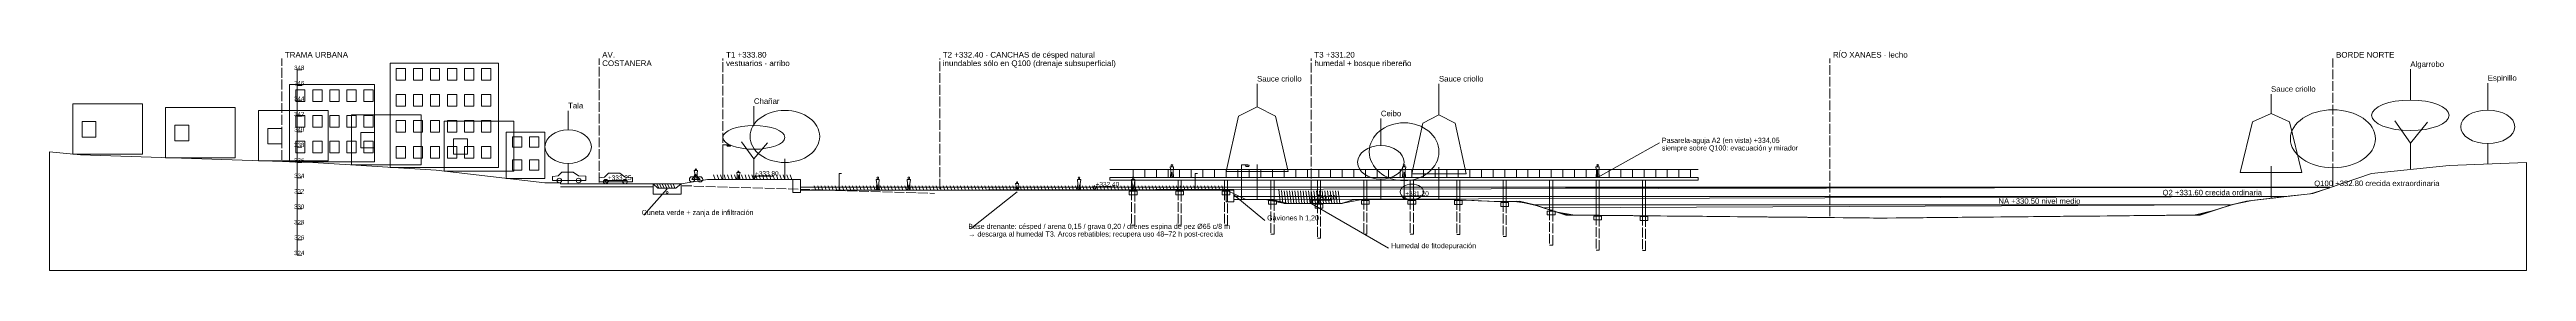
# Model space of a CAD drawing. Header units: metres. Extents: x -1097 to 1588, y -673 to 884.
# Drawn here: x 480 to 800, y -563 to -534.5 of the extents above; entities that cross this region are included whole.
import ezdxf

# ---------------------------------------------------------------- set-up
doc = ezdxf.new("R2010")
doc.units = ezdxf.units.M
doc.linetypes.add('DASHED', pattern=[1.524, 1.27, -0.254])
for name, color, linetype, lineweight, plot in [('CORTE-AGUA', 5, 'Continuous', 0, False), ('CORTE-ESTRUCTURA', 30, 'Continuous', 0, False), ('CORTE-TERRENO', 7, 'Continuous', 0, False), ('CORTE-TERRENO_EXIST', 9, 'Continuous', 0, False), ('CORTE-TEXTO', 7, 'Continuous', 0, False), ('CORTE-VEGETACION', 3, 'Continuous', 0, False), ('COTAS', 7, 'Continuous', 0, False), ('SUDS-CUNETA_VERDE', 3, 'Continuous', 0, False), ('SUDS-PASARELA', 30, 'Continuous', 0, False), ('TERRAZAS-GAVIONES', 8, 'Continuous', 0, False), ('VISTA-EDIFICIOS', 8, 'Continuous', 0, False), ('VISTA-FIGURAS', 8, 'Continuous', 0, False), ('VISTA-FONDO', 9, 'Continuous', 0, False)]:
    doc.layers.add(name, color=color, linetype=linetype, lineweight=lineweight, plot=plot)
doc.styles.add('ARIAL', font='arial.ttf')

msp = doc.modelspace()

# ---------------------------------------------------------------- linework, layer by layer
at = {"layer": 'CORTE-AGUA'}
for points in [[(577.06, -552.2), (774.58, -552.26), (772.08, -553.04), (769.58, -553.33), (767.08, -553.62), (764.58, -553.91), (762.08, -554.44), (759.58, -555.23), (757.08, -555.81), (754.58, -555.83), (752.08, -555.86), (749.58, -555.88), (747.08, -555.9), (744.58, -555.93), (742.08, -555.95), (739.58, -555.98), (737.08, -556), (734.58, -556.03), (732.08, -556.05), (729.58, -556.08), (727.08, -556.1), (724.58, -556.12), (722.08, -556.15), (719.58, -556.17), (717.08, -556.2), (714.58, -556.18), (712.08, -556.15), (709.58, -556.13), (707.08, -556.1), (704.58, -556.08), (702.08, -556.06), (699.58, -556.03), (697.07, -556.01), (694.57, -555.98), (692.07, -555.96), (689.57, -555.93), (687.07, -555.91), (684.57, -555.88), (682.07, -555.86), (679.57, -555.84), (677.07, -555.81), (674.57, -555.37), (672.07, -554.56), (669.57, -554.02), (667.07, -554.06), (664.57, -553.95), (662.07, -553.85), (659.57, -553.8), (657.07, -553.8), (654.57, -553.8), (652.07, -553.8), (649.57, -553.8), (647.07, -554.28), (644.57, -554.3), (642.07, -554.3), (639.57, -554.3), (637.07, -553.8), (634.57, -553.8), (632.07, -552.6), (629.57, -552.6), (627.07, -552.6), (624.57, -552.6), (622.07, -552.6), (619.57, -552.6), (617.07, -552.6), (614.57, -552.6), (612.06, -552.6), (609.56, -552.6), (607.06, -552.6), (604.56, -552.6), (602.06, -552.6), (599.56, -552.6), (597.06, -552.6), (594.56, -552.6), (592.06, -552.6), (589.56, -552.6), (587.06, -552.6), (584.56, -552.6), (582.06, -552.6), (579.56, -552.6), (774.58, -552.2), (577.06, -552.2)], [(633.1, -553.4), (768.98, -553.4), (767.26, -553.6), (765.54, -553.8), (763.82, -554), (762.1, -554.43), (760.38, -554.97), (758.66, -555.53), (756.94, -555.81), (755.22, -555.83), (753.5, -555.84), (751.78, -555.86), (750.06, -555.88), (748.34, -555.89), (746.62, -555.91), (744.9, -555.93), (743.18, -555.94), (741.46, -555.96), (739.74, -555.98), (738.02, -555.99), (736.3, -556.01), (734.58, -556.03), (732.86, -556.04), (731.14, -556.06), (729.42, -556.08), (727.7, -556.09), (725.98, -556.11), (724.26, -556.13), (722.54, -556.14), (720.82, -556.16), (719.1, -556.18), (717.38, -556.19), (715.66, -556.19), (713.94, -556.17), (712.22, -556.15), (710.5, -556.14), (708.78, -556.12), (707.06, -556.1), (705.34, -556.09), (703.62, -556.07), (701.9, -556.05), (700.18, -556.04), (698.46, -556.02), (696.74, -556), (695.02, -555.99), (693.3, -555.97), (691.58, -555.95), (689.86, -555.94), (688.14, -555.92), (686.42, -555.9), (684.7, -555.89), (682.98, -555.87), (681.26, -555.85), (679.54, -555.84), (677.82, -555.82), (676.1, -555.8), (674.38, -555.31), (672.66, -554.75), (670.94, -554.26), (669.22, -554.04), (667.5, -554.08), (665.78, -554), (664.06, -553.93), (662.34, -553.86), (660.62, -553.8), (658.9, -553.8), (657.18, -553.8), (655.46, -553.8), (653.74, -553.8), (652.02, -553.8), (650.3, -553.8), (648.58, -553.8), (646.86, -554.3), (645.14, -554.3), (643.42, -554.3), (641.7, -554.3), (639.98, -554.3), (638.26, -553.89), (636.54, -553.8), (634.82, -553.8), (768.98, -553.4), (633.1, -553.4)], [(671.92, -554.5), (761.78, -554.52), (760.64, -554.89), (759.5, -555.26), (758.36, -555.63), (757.23, -555.81), (756.09, -555.82), (754.95, -555.83), (753.81, -555.84), (752.68, -555.85), (751.54, -555.86), (750.4, -555.87), (749.26, -555.88), (748.13, -555.89), (746.99, -555.91), (745.85, -555.92), (744.71, -555.93), (743.58, -555.94), (742.44, -555.95), (741.3, -555.96), (740.17, -555.97), (739.03, -555.98), (737.89, -555.99), (736.75, -556.01), (735.62, -556.02), (734.48, -556.03), (733.34, -556.04), (732.2, -556.05), (731.07, -556.06), (729.93, -556.07), (728.79, -556.08), (727.65, -556.09), (726.52, -556.11), (725.38, -556.12), (724.24, -556.13), (723.1, -556.14), (721.97, -556.15), (720.83, -556.16), (719.69, -556.17), (718.55, -556.18), (717.42, -556.19), (716.28, -556.19), (715.14, -556.18), (714, -556.17), (712.87, -556.16), (711.73, -556.15), (710.59, -556.14), (709.45, -556.13), (708.32, -556.12), (707.18, -556.11), (706.04, -556.09), (704.91, -556.08), (703.77, -556.07), (702.63, -556.06), (701.49, -556.05), (700.36, -556.04), (699.22, -556.03), (698.08, -556.02), (696.94, -556.01), (695.81, -555.99), (694.67, -555.98), (693.53, -555.97), (692.39, -555.96), (691.26, -555.95), (690.12, -555.94), (688.98, -555.93), (687.84, -555.92), (686.71, -555.91), (685.57, -555.89), (684.43, -555.88), (683.29, -555.87), (682.16, -555.86), (681.02, -555.85), (679.88, -555.84), (678.74, -555.83), (677.61, -555.82), (676.47, -555.81), (675.33, -555.62), (674.19, -555.25), (673.06, -554.88), (761.78, -554.5), (671.92, -554.5)]]:
    msp.add_lwpolyline(points, close=True, dxfattribs=at)
at = {"layer": 'CORTE-AGUA', "linetype": 'DASHED'}
for points in [[(577.06, -552.2), (774.58, -552.2)], [(633.1, -553.4), (768.98, -553.4)]]:
    msp.add_lwpolyline(points, dxfattribs=at)
at = {"layer": 'CORTE-AGUA'}
msp.add_lwpolyline([(671.92, -554.5), (761.78, -554.5)], dxfattribs=at)
at = {"layer": 'CORTE-ESTRUCTURA'}
for points in [[(483, -547.9), (483, -541.4), (492, -541.4), (492, -547.9)], [(484.2, -545.7), (486, -545.7), (486, -543.7), (484.2, -543.7)], [(495, -548.37), (495, -541.87), (504, -541.87), (504, -548.37)], [(507, -548.77), (507, -542.27), (516, -542.27), (516, -548.77)], [(519, -549.31), (519, -542.81), (528, -542.81), (528, -549.31)], [(531, -550.12), (531, -543.62), (540, -543.62), (540, -550.12)], [(496.2, -546.17), (498, -546.17), (498, -544.17), (496.2, -544.17)], [(508.2, -546.57), (510, -546.57), (510, -544.57), (508.2, -544.57)], [(520.2, -547.11), (522, -547.11), (522, -545.11), (520.2, -545.11)], [(532.2, -547.92), (534, -547.92), (534, -545.92), (532.2, -545.92)], [(619.5, -552.7), (620.5, -552.7), (620.5, -553.2), (619.5, -553.2)], [(619.8, -551.3), (620.2, -551.3), (620.2, -552.6), (619.8, -552.6)], [(625.5, -552.7), (626.5, -552.7), (626.5, -553.2), (625.5, -553.2)], [(625.8, -551.3), (626.2, -551.3), (626.2, -552.6), (625.8, -552.6)], [(631.5, -552.7), (632.5, -552.7), (632.5, -553.2), (631.5, -553.2)], [(631.8, -551.3), (632.2, -551.3), (632.2, -552.6), (631.8, -552.6)], [(637.8, -551.3), (638.2, -551.3), (638.2, -553.8), (637.8, -553.8)], [(643.8, -551.3), (644.2, -551.3), (644.2, -554.3), (643.8, -554.3)], [(649.8, -551.3), (650.2, -551.3), (650.2, -553.8), (649.8, -553.8)], [(655.8, -551.3), (656.2, -551.3), (656.2, -553.8), (655.8, -553.8)], [(661.8, -551.3), (662.2, -551.3), (662.2, -553.84), (661.8, -553.84)], [(667.8, -551.3), (668.2, -551.3), (668.2, -554.1), (667.8, -554.1)], [(673.8, -551.3), (674.2, -551.3), (674.2, -555.19), (673.8, -555.19)], [(679.8, -551.3), (680.2, -551.3), (680.2, -555.84), (679.8, -555.84)], [(685.8, -551.3), (686.2, -551.3), (686.2, -555.9), (685.8, -555.9)], [(637.5, -553.9), (638.5, -553.9), (638.5, -554.4), (637.5, -554.4)], [(643.5, -554.4), (644.5, -554.4), (644.5, -554.9), (643.5, -554.9)], [(649.5, -553.9), (650.5, -553.9), (650.5, -554.4), (649.5, -554.4)], [(655.5, -553.9), (656.5, -553.9), (656.5, -554.4), (655.5, -554.4)], [(661.5, -553.94), (662.5, -553.94), (662.5, -554.44), (661.5, -554.44)], [(667.5, -554.2), (668.5, -554.2), (668.5, -554.7), (667.5, -554.7)], [(673.5, -555.29), (674.5, -555.29), (674.5, -555.79), (673.5, -555.79)], [(679.5, -555.94), (680.5, -555.94), (680.5, -556.44), (679.5, -556.44)], [(685.5, -556), (686.5, -556), (686.5, -556.5), (685.5, -556.5)]]:
    msp.add_lwpolyline(points, close=True, dxfattribs=at)
for points in [[(546, -552.13), (558, -552.13)], [(582, -552.6), (582, -550.4), (582.3, -550.4)], [(628, -552.6), (628, -550.4), (628.3, -550.4)]]:
    msp.add_lwpolyline(points, dxfattribs=at)
at = {"layer": 'CORTE-ESTRUCTURA', "linetype": 'DASHED'}
for points in [[(619.8, -552.6), (619.8, -557.1), (620.2, -557.1), (620.2, -552.6)], [(625.8, -552.6), (625.8, -557.1), (626.2, -557.1), (626.2, -552.6)], [(631.8, -552.6), (631.8, -557.1), (632.2, -557.1), (632.2, -552.6)], [(637.8, -553.8), (637.8, -558.3), (638.2, -558.3), (638.2, -553.8)], [(643.8, -554.3), (643.8, -558.8), (644.2, -558.8), (644.2, -554.3)], [(649.8, -553.8), (649.8, -558.3), (650.2, -558.3), (650.2, -553.8)], [(655.8, -553.8), (655.8, -558.3), (656.2, -558.3), (656.2, -553.8)], [(661.8, -553.84), (661.8, -558.34), (662.2, -558.34), (662.2, -553.84)], [(667.8, -554.1), (667.8, -558.6), (668.2, -558.6), (668.2, -554.1)], [(673.8, -555.19), (673.8, -559.69), (674.2, -559.69), (674.2, -555.19)], [(679.8, -555.84), (679.8, -560.34), (680.2, -560.34), (680.2, -555.84)], [(685.8, -555.9), (685.8, -560.4), (686.2, -560.4), (686.2, -555.9)]]:
    msp.add_lwpolyline(points, dxfattribs=at)
at = {"layer": 'CORTE-TERRENO'}
msp.add_lwpolyline([(480, -547.6), (483.98, -548), (514.02, -549), (529.93, -550), (544, -551.63), (546, -551.63), (546, -551.78), (558, -551.78), (561.6, -551.75), (565, -551.2), (577, -551.2), (577, -552.6), (633, -552.6), (633, -553.8), (638, -553.8), (639.5, -554.3), (647, -554.3), (648.5, -553.8), (661, -553.8), (668, -554.1), (669.89, -554), (671.89, -554.5), (675.89, -555.8), (716.86, -556.2), (757.83, -555.8), (761.83, -554.5), (763.83, -554), (772.42, -553), (780, -550.4), (790, -549.4), (800, -549), (800, -563), (480, -563)], close=True, dxfattribs=at)
msp.add_lwpolyline([(480, -547.6), (483.98, -548), (514.02, -549), (529.93, -550), (544, -551.63), (546, -551.63), (546, -551.78), (558, -551.78), (561.6, -551.75), (565, -551.2), (577, -551.2), (577, -552.6), (633, -552.6), (633, -553.8), (638, -553.8), (639.5, -554.3), (647, -554.3), (648.5, -553.8), (661, -553.8), (668, -554.1), (669.89, -554), (671.89, -554.5), (675.89, -555.8), (716.86, -556.2), (757.83, -555.8), (761.83, -554.5), (763.83, -554), (772.42, -553), (780, -550.4), (790, -549.4), (800, -549)], dxfattribs=at)
at = {"layer": 'CORTE-TERRENO_EXIST', "linetype": 'DASHED'}
msp.add_lwpolyline([(561.73, -552), (594.32, -553)], dxfattribs=at)
at = {"layer": 'CORTE-TEXTO', "linetype": 'DASHED'}
for points in [[(510, -548.67), (510, -535.5)], [(551, -551.58), (551, -535.5)], [(567, -551), (567, -535.5)], [(595, -552.4), (595, -535.5)], [(643, -554.1), (643, -535.5)], [(710, -555.93), (710, -535.5)], [(775, -551.92), (775, -535.5)]]:
    msp.add_lwpolyline(points, dxfattribs=at)
at = {"layer": 'CORTE-TEXTO'}
for points in [[(512, -537), (512.6, -537)], [(512, -561), (512, -537)], [(512, -539), (512.6, -539)], [(512, -541), (512.6, -541)], [(512, -543), (512.6, -543)], [(512, -545), (512.6, -545)], [(512, -547), (512.6, -547)], [(680, -550.95), (688, -546.45)], [(512, -549), (512.6, -549)], [(512, -551), (512.6, -551)], [(512, -553), (512.6, -553)], [(559.8, -552.4), (556.8, -555.8)], [(605, -552.8), (599, -557.6)], [(633, -553.2), (637, -556.5)], [(512, -555), (512.6, -555)], [(643, -554.3), (653, -560.1)], [(512, -557), (512.6, -557)], [(512, -559), (512.6, -559)], [(512, -561), (512.6, -561)]]:
    msp.add_lwpolyline(points, dxfattribs=at)
at = {"layer": 'CORTE-VEGETACION'}
for p, q in [((558.7, -552.33), (558.5, -551.83)), ((559.05, -552.33), (558.85, -551.83)), ((559.4, -552.33), (559.2, -551.83)), ((559.75, -552.33), (559.55, -551.83)), ((560.1, -552.33), (559.9, -551.83)), ((560.45, -552.33), (560.25, -551.83)), ((560.8, -552.33), (560.6, -551.83)), ((566, -551.2), (565.8, -550.6)), ((566.45, -551.2), (566.25, -550.6)), ((566.9, -551.2), (566.7, -550.6)), ((567.35, -551.2), (567.15, -550.6)), ((567.8, -551.2), (567.6, -550.6)), ((568.25, -551.2), (568.05, -550.6)), ((568.7, -551.2), (568.5, -550.6)), ((569.15, -551.2), (568.95, -550.6)), ((569.6, -551.2), (569.4, -550.6)), ((570.05, -551.2), (569.85, -550.6)), ((570.5, -551.2), (570.3, -550.6)), ((570.95, -551.2), (570.75, -550.6)), ((571.4, -551.2), (571.2, -550.6)), ((571.85, -551.2), (571.65, -550.6)), ((572.3, -551.2), (572.1, -550.6)), ((572.75, -551.2), (572.55, -550.6)), ((573.2, -551.2), (573, -550.6)), ((573.65, -551.2), (573.45, -550.6)), ((574.1, -551.2), (573.9, -550.6)), ((574.55, -551.2), (574.35, -550.6)), ((575, -551.2), (574.8, -550.6)), ((575.45, -551.2), (575.25, -550.6)), ((575.9, -551.2), (575.7, -550.6)), ((579, -552.6), (578.8, -552)), ((579.45, -552.6), (579.25, -552)), ((579.9, -552.6), (579.7, -552)), ((580.35, -552.6), (580.15, -552)), ((580.8, -552.6), (580.6, -552)), ((581.25, -552.6), (581.05, -552)), ((581.7, -552.6), (581.5, -552)), ((582.15, -552.6), (581.95, -552)), ((582.6, -552.6), (582.4, -552)), ((583.05, -552.6), (582.85, -552)), ((583.5, -552.6), (583.3, -552)), ((583.95, -552.6), (583.75, -552)), ((584.4, -552.6), (584.2, -552)), ((584.85, -552.6), (584.65, -552)), ((585.3, -552.6), (585.1, -552)), ((585.75, -552.6), (585.55, -552)), ((586.2, -552.6), (586, -552)), ((586.65, -552.6), (586.45, -552)), ((587.1, -552.6), (586.9, -552)), ((587.55, -552.6), (587.35, -552)), ((588, -552.6), (587.8, -552)), ((588.45, -552.6), (588.25, -552)), ((588.9, -552.6), (588.7, -552)), ((589.35, -552.6), (589.15, -552)), ((589.8, -552.6), (589.6, -552)), ((590.25, -552.6), (590.05, -552)), ((590.7, -552.6), (590.5, -552)), ((591.15, -552.6), (590.95, -552)), ((591.6, -552.6), (591.4, -552)), ((592.05, -552.6), (591.85, -552)), ((592.5, -552.6), (592.3, -552)), ((592.95, -552.6), (592.75, -552)), ((593.4, -552.6), (593.2, -552)), ((593.85, -552.6), (593.65, -552)), ((594.3, -552.6), (594.1, -552)), ((594.75, -552.6), (594.55, -552)), ((595.2, -552.6), (595, -552)), ((595.65, -552.6), (595.45, -552)), ((596.1, -552.6), (595.9, -552)), ((596.55, -552.6), (596.35, -552)), ((597, -552.6), (596.8, -552)), ((597.45, -552.6), (597.25, -552)), ((597.9, -552.6), (597.7, -552)), ((598.35, -552.6), (598.15, -552)), ((598.8, -552.6), (598.6, -552)), ((599.25, -552.6), (599.05, -552)), ((599.7, -552.6), (599.5, -552)), ((600.15, -552.6), (599.95, -552)), ((600.6, -552.6), (600.4, -552)), ((601.05, -552.6), (600.85, -552)), ((601.5, -552.6), (601.3, -552)), ((601.95, -552.6), (601.75, -552)), ((602.4, -552.6), (602.2, -552)), ((602.85, -552.6), (602.65, -552)), ((603.3, -552.6), (603.1, -552)), ((603.75, -552.6), (603.55, -552)), ((604.2, -552.6), (604, -552)), ((604.65, -552.6), (604.45, -552)), ((605.1, -552.6), (604.9, -552)), ((605.55, -552.6), (605.35, -552)), ((606, -552.6), (605.8, -552)), ((606.45, -552.6), (606.25, -552)), ((606.9, -552.6), (606.7, -552)), ((607.35, -552.6), (607.15, -552)), ((607.8, -552.6), (607.6, -552)), ((608.25, -552.6), (608.05, -552)), ((608.7, -552.6), (608.5, -552)), ((609.15, -552.6), (608.95, -552)), ((609.6, -552.6), (609.4, -552)), ((610.05, -552.6), (609.85, -552)), ((610.5, -552.6), (610.3, -552)), ((610.95, -552.6), (610.75, -552)), ((611.4, -552.6), (611.2, -552)), ((611.85, -552.6), (611.65, -552)), ((612.3, -552.6), (612.1, -552)), ((612.75, -552.6), (612.55, -552)), ((613.2, -552.6), (613, -552)), ((613.65, -552.6), (613.45, -552)), ((614.1, -552.6), (613.9, -552)), ((614.55, -552.6), (614.35, -552)), ((615, -552.6), (614.8, -552)), ((615.45, -552.6), (615.25, -552)), ((615.9, -552.6), (615.7, -552)), ((616.35, -552.6), (616.15, -552)), ((616.8, -552.6), (616.6, -552)), ((617.25, -552.6), (617.05, -552)), ((617.7, -552.6), (617.5, -552)), ((618.15, -552.6), (617.95, -552)), ((618.6, -552.6), (618.4, -552)), ((619.05, -552.6), (618.85, -552)), ((619.5, -552.6), (619.3, -552)), ((619.95, -552.6), (619.75, -552)), ((620.4, -552.6), (620.2, -552)), ((620.85, -552.6), (620.65, -552)), ((621.3, -552.6), (621.1, -552)), ((621.75, -552.6), (621.55, -552)), ((622.2, -552.6), (622, -552)), ((622.65, -552.6), (622.45, -552)), ((623.1, -552.6), (622.9, -552)), ((623.55, -552.6), (623.35, -552)), ((624, -552.6), (623.8, -552)), ((624.45, -552.6), (624.25, -552)), ((624.9, -552.6), (624.7, -552)), ((625.35, -552.6), (625.15, -552)), ((625.8, -552.6), (625.6, -552)), ((626.25, -552.6), (626.05, -552)), ((626.7, -552.6), (626.5, -552)), ((627.15, -552.6), (626.95, -552)), ((627.6, -552.6), (627.4, -552)), ((628.05, -552.6), (627.85, -552)), ((628.5, -552.6), (628.3, -552)), ((628.95, -552.6), (628.75, -552)), ((629.4, -552.6), (629.2, -552)), ((629.85, -552.6), (629.65, -552)), ((630.3, -552.6), (630.1, -552)), ((630.75, -552.6), (630.55, -552)), ((631.2, -552.6), (631, -552)), ((631.65, -552.6), (631.45, -552)), ((639, -554.13), (638.8, -552.51)), ((639.35, -554.25), (639.15, -552.63)), ((639.7, -554.3), (639.5, -552.68)), ((640.05, -554.3), (639.85, -552.68)), ((640.4, -554.3), (640.2, -552.68)), ((640.75, -554.3), (640.55, -552.68)), ((641.1, -554.3), (640.9, -552.68)), ((641.45, -554.3), (641.25, -552.68)), ((641.8, -554.3), (641.6, -552.68)), ((642.15, -554.3), (641.95, -552.68)), ((642.5, -554.3), (642.3, -552.68)), ((642.85, -554.3), (642.65, -552.68)), ((643.2, -554.3), (643, -552.68)), ((643.55, -554.3), (643.35, -552.68)), ((643.9, -554.3), (643.7, -552.68)), ((644.25, -554.3), (644.05, -552.68)), ((644.6, -554.3), (644.4, -552.68)), ((644.95, -554.3), (644.75, -552.68)), ((645.3, -554.3), (645.1, -552.68)), ((645.65, -554.3), (645.45, -552.68)), ((646, -554.3), (645.8, -552.68)), ((646.35, -554.3), (646.15, -552.68)), ((646.7, -554.3), (646.5, -552.68))]:
    msp.add_line(p, q, dxfattribs=at)
for points in [[(785, -540.9), (785, -536.9)], [(636, -541.8), (636, -538.8)], [(659.5, -542.8), (659.5, -538.8)], [(767, -542.63), (767, -540.13)], [(795, -542.2), (795, -538.7)], [(547, -544.78), (547, -542.28)], [(571, -544.2), (571, -541.7)], [(652, -546.8), (652, -543.3)], [(785, -546.48), (783, -543.6)], [(785, -546.48), (787.2, -543.78)], [(571, -548.54), (569.4, -546.3)], [(571, -548.54), (572.76, -546.44)], [(785, -549.9), (785, -546.48)], [(795, -549.2), (795, -546.54)], [(547, -551.78), (547, -549.12)], [(571, -551.2), (571, -548.54)], [(636, -553.8), (636, -549.24)], [(659.5, -553.8), (659.5, -549.62)], [(767, -553.63), (767, -549.45)], [(652, -553.8), (652, -551.14)]]:
    msp.add_lwpolyline(points, dxfattribs=at)
for points in [[(632, -550.15), (633.6, -543), (636, -541.8), (638.4, -543), (640, -550.15)], [(656, -550.46), (657.4, -543.9), (659.5, -542.8), (661.6, -543.9), (663, -550.46)], [(763, -550.29), (764.6, -543.73), (767, -542.63), (769.4, -543.73), (771, -550.29)]]:
    msp.add_lwpolyline(points, close=True, dxfattribs=at)
for centre, major_axis, ratio in [((785, -542.88), (5, 0), 0.396), ((795, -544.37), (3.5, 0), 0.62), ((547, -546.95), (3, 0), 0.723333), ((571, -545.74), (4, 0), 0.385), ((652, -548.97), (3, 0), 0.723333), ((656, -552.8), (1.5, 0), 0.666667)]:
    msp.add_ellipse(centre, major_axis=major_axis, ratio=ratio, dxfattribs=at)
at = {"layer": 'COTAS'}
for points in [[(551.76, -551.32), (552.24, -551.32), (552, -551.75)], [(570.76, -550.77), (571.24, -550.77), (571, -551.2)], [(614.76, -552.17), (615.24, -552.17), (615, -552.6)], [(654.76, -553.37), (655.24, -553.37), (655, -553.8)], [(642.76, -553.87), (643.24, -553.87), (643, -554.3)]]:
    msp.add_lwpolyline(points, close=True, dxfattribs=at)
for points in [[(552, -551.32), (552, -551.14)], [(552, -551.32), (554.52, -551.32)], [(571, -550.77), (571, -550.59)], [(571, -550.77), (573.52, -550.77)], [(615, -552.17), (615, -551.99)], [(615, -552.17), (617.52, -552.17)], [(655, -553.37), (655, -553.19)], [(655, -553.37), (657.52, -553.37)], [(643, -553.87), (643, -553.69)], [(643, -553.87), (645.52, -553.87)]]:
    msp.add_lwpolyline(points, dxfattribs=at)
at = {"layer": 'SUDS-CUNETA_VERDE'}
msp.add_lwpolyline([(558, -551.78), (558.6, -552.33), (560.9, -552.33), (561.6, -551.78), (561.6, -553.08), (558, -553.08)], close=True, dxfattribs=at)
msp.add_lwpolyline([(558, -551.78), (558.6, -552.33), (560.9, -552.33), (561.6, -551.78)], dxfattribs=at)
msp.add_circle((559.8, -552.88), 0.12, dxfattribs=at)
at = {"layer": 'SUDS-PASARELA'}
for points in [[(617, -549.9), (693, -549.9)], [(620, -550.95), (620, -549.9)], [(621.5, -550.95), (621.5, -549.9)], [(623, -550.95), (623, -549.9)], [(624.5, -550.95), (624.5, -549.9)], [(626, -550.95), (626, -549.9)], [(627.5, -550.95), (627.5, -549.9)], [(629, -550.95), (629, -549.9)], [(630.5, -550.95), (630.5, -549.9)], [(632, -550.95), (632, -549.9)], [(633.5, -550.95), (633.5, -549.9)], [(635, -550.95), (635, -549.9)], [(636.5, -550.95), (636.5, -549.9)], [(638, -550.95), (638, -549.9)], [(639.5, -550.95), (639.5, -549.9)], [(641, -550.95), (641, -549.9)], [(642.5, -550.95), (642.5, -549.9)], [(644, -550.95), (644, -549.9)], [(645.5, -550.95), (645.5, -549.9)], [(647, -550.95), (647, -549.9)], [(648.5, -550.95), (648.5, -549.9)], [(650, -550.95), (650, -549.9)], [(651.5, -550.95), (651.5, -549.9)], [(653, -550.95), (653, -549.9)], [(654.5, -550.95), (654.5, -549.9)], [(656, -550.95), (656, -549.9)], [(657.5, -550.95), (657.5, -549.9)], [(659, -550.95), (659, -549.9)], [(660.5, -550.95), (660.5, -549.9)], [(662, -550.95), (662, -549.9)], [(663.5, -550.95), (663.5, -549.9)], [(665, -550.95), (665, -549.9)], [(666.5, -550.95), (666.5, -549.9)], [(668, -550.95), (668, -549.9)], [(669.5, -550.95), (669.5, -549.9)], [(671, -550.95), (671, -549.9)], [(672.5, -550.95), (672.5, -549.9)], [(674, -550.95), (674, -549.9)], [(675.5, -550.95), (675.5, -549.9)], [(677, -550.95), (677, -549.9)], [(678.5, -550.95), (678.5, -549.9)], [(680, -550.95), (680, -549.9)], [(681.5, -550.95), (681.5, -549.9)], [(683, -550.95), (683, -549.9)], [(684.5, -550.95), (684.5, -549.9)], [(686, -550.95), (686, -549.9)], [(687.5, -550.95), (687.5, -549.9)], [(689, -550.95), (689, -549.9)], [(690.5, -550.95), (690.5, -549.9)], [(692, -550.95), (692, -549.9)]]:
    msp.add_lwpolyline(points, dxfattribs=at)
msp.add_lwpolyline([(617, -550.95), (693, -550.95), (693, -551.3), (617, -551.3)], close=True, dxfattribs=at)
at = {"layer": 'TERRAZAS-GAVIONES'}
for points in [[(576.01, -552.9), (577.01, -552.9), (577.01, -551.2), (576.01, -551.2)], [(632.01, -554.1), (633.01, -554.1), (633.01, -552.6), (632.01, -552.6)]]:
    msp.add_lwpolyline(points, close=True, dxfattribs=at)
for points in [[(576.01, -552.9), (577.01, -552.9), (577.01, -551.2), (576.01, -551.2), (576.01, -552.9)], [(632.01, -554.1), (633.01, -554.1), (633.01, -552.6), (632.01, -552.6), (632.01, -554.1)]]:
    msp.add_lwpolyline(points, dxfattribs=at)
at = {"layer": 'VISTA-EDIFICIOS'}
for points in [[(524, -549.63), (538, -549.63), (538, -536.13), (524, -536.13)], [(524.8, -538.32), (526, -538.32), (526, -536.8), (524.8, -536.8)], [(527, -538.32), (528.2, -538.32), (528.2, -536.8), (527, -536.8)], [(529.2, -538.32), (530.4, -538.32), (530.4, -536.8), (529.2, -536.8)], [(531.4, -538.32), (532.6, -538.32), (532.6, -536.8), (531.4, -536.8)], [(533.6, -538.32), (534.8, -538.32), (534.8, -536.8), (533.6, -536.8)], [(535.8, -538.32), (537, -538.32), (537, -536.8), (535.8, -536.8)], [(511, -548.9), (522, -548.9), (522, -538.9), (511, -538.9)], [(511.8, -541.07), (513, -541.07), (513, -539.57), (511.8, -539.57)], [(514, -541.07), (515.2, -541.07), (515.2, -539.57), (514, -539.57)], [(516.2, -541.07), (517.4, -541.07), (517.4, -539.57), (516.2, -539.57)], [(518.4, -541.07), (519.6, -541.07), (519.6, -539.57), (518.4, -539.57)], [(520.6, -541.07), (521.8, -541.07), (521.8, -539.57), (520.6, -539.57)], [(524.8, -541.7), (526, -541.7), (526, -540.18), (524.8, -540.18)], [(527, -541.7), (528.2, -541.7), (528.2, -540.18), (527, -540.18)], [(529.2, -541.7), (530.4, -541.7), (530.4, -540.18), (529.2, -540.18)], [(531.4, -541.7), (532.6, -541.7), (532.6, -540.18), (531.4, -540.18)], [(533.6, -541.7), (534.8, -541.7), (534.8, -540.18), (533.6, -540.18)], [(535.8, -541.7), (537, -541.7), (537, -540.18), (535.8, -540.18)], [(511.8, -544.4), (513, -544.4), (513, -542.9), (511.8, -542.9)], [(514, -544.4), (515.2, -544.4), (515.2, -542.9), (514, -542.9)], [(516.2, -544.4), (517.4, -544.4), (517.4, -542.9), (516.2, -542.9)], [(518.4, -544.4), (519.6, -544.4), (519.6, -542.9), (518.4, -542.9)], [(520.6, -544.4), (521.8, -544.4), (521.8, -542.9), (520.6, -542.9)], [(524.8, -545.07), (526, -545.07), (526, -543.55), (524.8, -543.55)], [(527, -545.07), (528.2, -545.07), (528.2, -543.55), (527, -543.55)], [(529.2, -545.07), (530.4, -545.07), (530.4, -543.55), (529.2, -543.55)], [(531.4, -545.07), (532.6, -545.07), (532.6, -543.55), (531.4, -543.55)], [(533.6, -545.07), (534.8, -545.07), (534.8, -543.55), (533.6, -543.55)], [(535.8, -545.07), (537, -545.07), (537, -543.55), (535.8, -543.55)], [(511.8, -547.73), (513, -547.73), (513, -546.23), (511.8, -546.23)], [(514, -547.73), (515.2, -547.73), (515.2, -546.23), (514, -546.23)], [(516.2, -547.73), (517.4, -547.73), (517.4, -546.23), (516.2, -546.23)], [(518.4, -547.73), (519.6, -547.73), (519.6, -546.23), (518.4, -546.23)], [(520.6, -547.73), (521.8, -547.73), (521.8, -546.23), (520.6, -546.23)], [(524.8, -548.45), (526, -548.45), (526, -546.93), (524.8, -546.93)], [(527, -548.45), (528.2, -548.45), (528.2, -546.93), (527, -546.93)], [(529.2, -548.45), (530.4, -548.45), (530.4, -546.93), (529.2, -546.93)], [(531.4, -548.45), (532.6, -548.45), (532.6, -546.93), (531.4, -546.93)], [(533.6, -548.45), (534.8, -548.45), (534.8, -546.93), (533.6, -546.93)], [(535.8, -548.45), (537, -548.45), (537, -546.93), (535.8, -546.93)], [(539, -551.05), (544, -551.05), (544, -545.05), (539, -545.05)], [(539.8, -547), (541, -547), (541, -545.65), (539.8, -545.65)], [(542, -547), (543.2, -547), (543.2, -545.65), (542, -545.65)], [(539.8, -550), (541, -550), (541, -548.65), (539.8, -548.65)], [(542, -550), (543.2, -550), (543.2, -548.65), (542, -548.65)]]:
    msp.add_lwpolyline(points, close=True, dxfattribs=at)
at = {"layer": 'VISTA-FIGURAS'}
for points in [[(567, -551.2), (567, -546.7), (567.8, -546.7)], [(634, -553.8), (634, -549.3), (634.8, -549.3)], [(563, -551.18), (563.45, -550.57), (564.05, -551.18), (563.5, -551.18), (563, -551.18)]]:
    msp.add_lwpolyline(points, dxfattribs=at)
for points in [[(567.5, -546.75), (568, -546.75), (567.95, -546.9), (567.55, -546.9)], [(545, -551.33), (549.3, -551.33), (549.3, -550.78), (548.35, -550.73), (547.67, -550.23), (546.2, -550.23), (545.69, -550.73), (545, -550.83)], [(551, -551.48), (555.3, -551.48), (555.3, -550.93), (554.35, -550.88), (553.67, -550.38), (552.2, -550.38), (551.69, -550.88), (551, -550.98)], [(563.28, -550.04), (563.7, -550.04), (563.66, -550.42), (563.72, -551.02), (563.58, -551.02), (563.5, -550.52), (563.42, -551.02), (563.3, -551.02), (563.36, -550.42)], [(569.22, -550.3), (568.8, -550.3), (568.84, -550.65), (568.78, -551.2), (568.92, -551.2), (569, -550.74), (569.08, -551.2), (569.2, -551.2), (569.14, -550.65)], [(624.78, -549.56), (625.2, -549.56), (625.16, -550.1), (625.22, -550.95), (625.08, -550.95), (625, -550.24), (624.92, -550.95), (624.8, -550.95), (624.86, -550.1)], [(634.5, -549.35), (635, -549.35), (634.95, -549.5), (634.55, -549.5)], [(655.22, -549.56), (654.8, -549.56), (654.84, -550.1), (654.78, -550.95), (654.92, -550.95), (655, -550.24), (655.08, -550.95), (655.2, -550.95), (655.14, -550.1)], [(679.78, -549.56), (680.2, -549.56), (680.16, -550.1), (680.22, -550.95), (680.08, -550.95), (680, -550.24), (679.92, -550.95), (679.8, -550.95), (679.86, -550.1)], [(586.78, -551.19), (587.2, -551.19), (587.16, -551.74), (587.22, -552.6), (587.08, -552.6), (587, -551.88), (586.92, -552.6), (586.8, -552.6), (586.86, -551.74)], [(591.22, -551.19), (590.8, -551.19), (590.84, -551.74), (590.78, -552.6), (590.92, -552.6), (591, -551.88), (591.08, -552.6), (591.2, -552.6), (591.14, -551.74)], [(604.78, -551.7), (605.2, -551.7), (605.16, -552.05), (605.22, -552.6), (605.08, -552.6), (605, -552.14), (604.92, -552.6), (604.8, -552.6), (604.86, -552.05)], [(613.22, -551.19), (612.8, -551.19), (612.84, -551.74), (612.78, -552.6), (612.92, -552.6), (613, -551.88), (613.08, -552.6), (613.2, -552.6), (613.14, -551.74)], [(619.78, -551.19), (620.2, -551.19), (620.16, -551.74), (620.22, -552.6), (620.08, -552.6), (620, -551.88), (619.92, -552.6), (619.8, -552.6), (619.86, -551.74)], [(644.22, -553.4), (643.8, -553.4), (643.84, -553.75), (643.78, -554.3), (643.92, -554.3), (644, -553.84), (644.08, -554.3), (644.2, -554.3), (644.14, -553.75)]]:
    msp.add_lwpolyline(points, close=True, dxfattribs=at)
for centre, radius in [((563.5, -549.9), 0.078), ((569, -550.17), 0.0715), ((625, -549.36), 0.111), ((655, -549.36), 0.111), ((680, -549.36), 0.111), ((545.86, -551.33), 0.3), ((548.35, -551.33), 0.3), ((551.86, -551.48), 0.3), ((554.35, -551.48), 0.3), ((563, -551.18), 0.34), ((564.05, -551.18), 0.34), ((587, -550.99), 0.112), ((591, -550.99), 0.112), ((605, -551.57), 0.0715), ((613, -550.99), 0.112), ((620, -550.99), 0.112), ((644, -553.27), 0.0715)]:
    msp.add_circle(centre, radius, dxfattribs=at)
at = {"layer": 'VISTA-FONDO'}
for points in [[(575, -551.2), (575, -548.5)], [(775, -552.12), (775, -549.12)], [(655, -553.8), (655, -550.8)]]:
    msp.add_lwpolyline(points, dxfattribs=at)
for centre, major_axis, ratio in [((575, -545.62), (4.5, 0), 0.75), ((655, -547.6), (4.5, 0), 0.833333), ((775, -545.92), (5.5, 0), 0.681818)]:
    msp.add_ellipse(centre, major_axis=major_axis, ratio=ratio, dxfattribs=at)

# ---------------------------------------------------------------- texts
at = {"layer": 'CORTE-AGUA', "style": 'ARIAL'}
for s, p in [('NA +330.50 nivel medio', (731.78, -554.35)), ('Q2 +331.60 crecida ordinaria', (752.98, -553.25)), ('Q100 +332.80 crecida extraordinaria', (772.58, -552.05))]:
    msp.add_text(s, height=0.7125, dxfattribs=at).set_placement(p)
at = {"layer": 'CORTE-TEXTO', "style": 'ARIAL'}
for s, height, p in [('TRAMA URBANA', 0.7362, (510.4, -535.4)), ('348', 0.562, (511.6, -537)), ('AV.', 0.736, (551.4, -535.4)), ('COSTANERA', 0.736, (551.4, -536.5)), ('vestuarios · arribo', 0.7362, (567.4, -536.5)), ('T1 +333.80', 0.736, (567.4, -535.4)), ('T2 +332.40 · CANCHAS de césped natural', 0.7362, (595.4, -535.4)), ('inundables sólo en Q100 (drenaje subsuperficial)', 0.7362, (595.4, -536.5)), ('T3 +331.20', 0.736, (643.4, -535.4)), ('humedal + bosque ribereño', 0.7362, (643.4, -536.5)), ('RÍO XANAES · lecho', 0.7362, (710.4, -535.4)), ('BORDE NORTE', 0.7362, (775.4, -535.4)), ('Algarrobo', 0.72, (785, -536.6)), ('346', 0.562, (511.6, -539)), ('344', 0.562, (511.6, -541)), ('Chañar', 0.72, (571, -541.4)), ('Sauce criollo', 0.72, (636, -538.5)), ('Sauce criollo', 0.72, (659.5, -538.5)), ('Sauce criollo', 0.72, (767, -539.83)), ('Espinillo', 0.72, (795, -538.4)), ('342', 0.562, (511.6, -543)), ('Tala', 0.72, (547, -541.98)), ('Ceibo', 0.72, (652, -543)), ('340', 0.562, (511.6, -545)), ('338', 0.562, (511.6, -547)), ('siempre sobre Q100: evacuación y mirador', 0.6587, (688.3, -547.44)), ('Pasarela-aguja A2 (en vista) +334,05', 0.6587, (688.3, -546.45)), ('336', 0.562, (511.6, -549)), ('334', 0.562, (511.6, -551)), ('332', 0.562, (511.6, -553)), ('330', 0.562, (511.6, -555)), ('328', 0.562, (511.6, -557)), ('Cuneta verde + zanja de infiltración', 0.6587, (556.5, -555.8)), ('Gaviones h 1,20', 0.6587, (637.3, -556.5)), ('326', 0.562, (511.6, -559)), ('Base drenante: césped / arena 0,15 / grava 0,20 / drenes espina de pez Ø65 c/8 m', 0.6587, (598.7, -557.6)), ('→ descarga al humedal T3. Arcos rebatibles; recupera uso 48–72 h post-crecida', 0.6587, (598.7, -558.59)), ('Humedal de fitodepuración', 0.6587, (653.3, -560.1)), ('324', 0.562, (511.6, -561))]:
    msp.add_text(s, height=height, dxfattribs=at).set_placement(p)
at = {"layer": 'COTAS', "style": 'ARIAL'}
for s, p in [('+333.80', (571.14, -550.72)), ('+333.25', (552.14, -551.27)), ('+332.40', (615.14, -552.12)), ('+330.70', (643.14, -553.82)), ('+331.20', (655.14, -553.32))]:
    msp.add_text(s, height=0.6, dxfattribs=at).set_placement(p)

doc.saveas('drawing.dxf')
